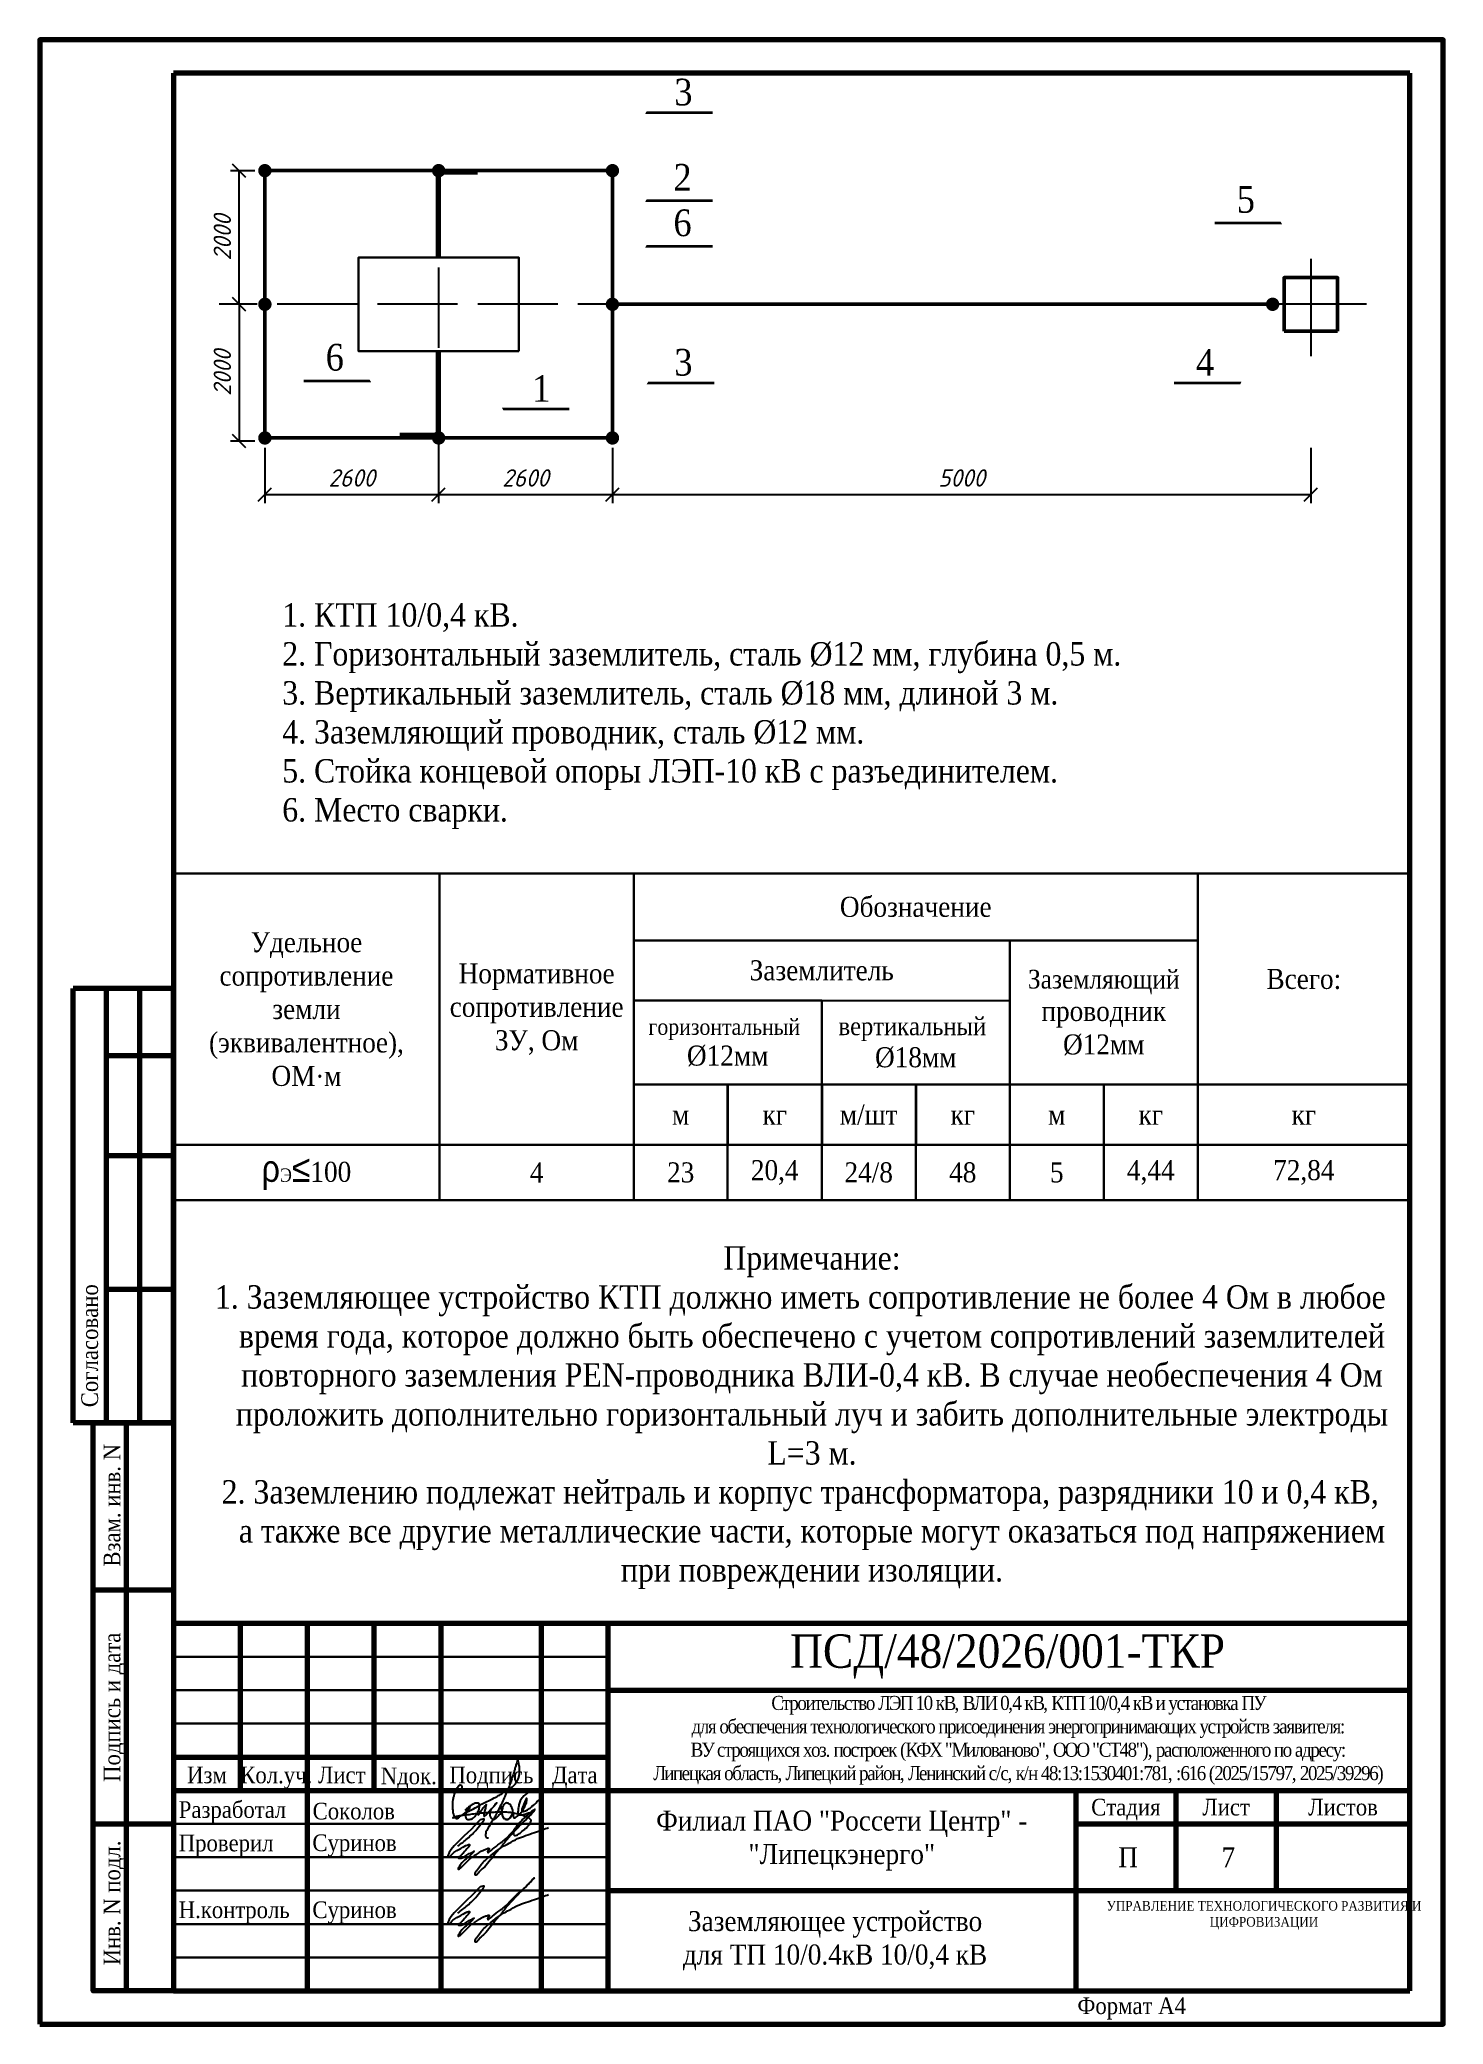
# Model space of a CAD drawing. Header units: millimetres. Extents: x 2157 to 10678, y 3616 to 3913.
# Drawn here: x 7107.9 to 7317.9, y 3616.3 to 3913.3 of the extents above; entities that cross this region are included whole.
import ezdxf
from ezdxf.enums import TextEntityAlignment as Align

# ---------------------------------------------------------------- set-up
doc = ezdxf.new("R2010")
doc.units = ezdxf.units.MM
doc.linetypes.add('ACAD_ISO02W100', pattern=[15, 12, -3])
doc.linetypes.add('BORDER2', pattern=[0.875, 0.25, -0.125, 0.25, -0.125, 0, -0.125])
doc.layers.add('П', color=7, linetype='Continuous')
doc.layers.add('Чертеж', color=7, linetype='Continuous')
doc.styles.add('ESKD1', font='', dxfattribs={"width": 1.2, "oblique": 15})
doc.styles.add('Simplex8', font='times.ttf', dxfattribs={"height": 3.5})
doc.styles.add('ГОСТ А накл', font='times.ttf', dxfattribs={"width": 0.9})
doc.styles.add('стиль1', font='times.ttf', dxfattribs={"width": 0.9})
doc.styles.add('стиль2', font='times.ttf', dxfattribs={"width": 0.9, "height": 2.5})
doc.styles.get('ESKD1').set_extended_font_data('GOST type A')
doc.dimstyles.new('GENPLAN', dxfattribs={"dimtxt": 2.6, "dimasz": 4, "dimexe": 1.3, "dimexo": 1.5, "dimgap": 1.2, "dimtad": 1, "dimzin": 0, "dimtxsty": 'ESKD1', "dimtsz": 1, "dimcen": -2, "dimadec": 0, "dimazin": 0, "dimtfac": 0.75, "dimtix": 1, "dimtmove": 0, "dimatfit": 3, "dimfxl": 1, "dimtvp": 1.2, "dimarcsym": 0})

msp = doc.modelspace()

# ---------------------------------------------------------------- texts
at = {"linetype": 'Continuous', "lineweight": 25, "style": 'стиль2', "width": 0.9}
msp.add_text('7', height=3, dxfattribs=at).set_placement((7285.732, 3641.313), align=Align.MIDDLE_CENTER)
at = {"char_height": 4, "style": 'ГОСТ А накл'}
for s, insert, attachment_point in [('3', (7202.837, 3905.45), 4), ('2', (7202.705, 3892.72), 4), ('6', (7202.705, 3885.884), 4), ('3', (7202.837, 3865.016), 4), ('4', (7283.594, 3865.016), 6), ('1', (7181.572, 3861.12), 4)]:
    msp.add_mtext(s, dxfattribs=dict(at, insert=insert, attachment_point=attachment_point))
for s, insert, char_height, width, attachment_point, style in [('5', (7289.7, 3889.384), 4, 10.00688, 6, 'ГОСТ А накл'), ('6', (7153.394, 3865.762), 4, 10.00688, 6, 'ГОСТ А накл'), ('1. КТП 10/0,4 кВ.\\P2. Горизонтальный заземлитель, сталь %%C12 мм, глубина 0,5 м.\\P3. Вертикальный заземлитель, сталь %%C18 мм, длиной 3 м.\\P4. Заземляющий проводник, сталь %%C12 мм.\\P5. Стойка концевой опоры ЛЭП-10 кВ с разъединителем.\\P6. Место сварки.', (7144.173, 3812.082), 3.5, 158.33877, 4, 'стиль1'), ('Заземляющее устройство \\Pдля ТП 10/0.4кВ 10/0,4 кВ', (7226.884, 3628.813), 3, 70, 5, 'стиль1')]:
    msp.add_mtext(s, dxfattribs=dict(insert=insert, char_height=char_height, width=width, attachment_point=attachment_point, style=style))
at = {"lineweight": 25, "insert": (7221.677, 3707.095), "char_height": 3.5, "width": 177.66355, "attachment_point": 5, "style": 'стиль1'}
msp.add_mtext('\\pi3.5;Примечание:\\P\\pi0;1. Заземляющее устройство КТП должно иметь сопротивление не более 4 Ом в любое  \\P\\pl3.5;время года, которое должно быть обеспечено с учетом сопротивлений заземлителей повторного заземления PEN-проводника ВЛИ-0,4 кВ. В случае необеспечения 4 Ом проложить дополнительно горизонтальный луч и забить дополнительные электроды \\P\\pi3.5,l0;L=3 м. \\P\\pi0,t14;2. Заземлению подлежат нейтраль и корпус трансформатора, разрядники 10 и 0,4 кВ, \\P\\pl3.5;а также все другие металлические части, которые могут оказаться под напряжением при повреждении изоляции.', dxfattribs=at)
at = {"layer": 'Чертеж', "lineweight": 25, "attachment_point": 5}
for s, insert, char_height, width, style in [('ПСД/48/2026/001-ТКР', (7252.689, 3671.356), 5, 119.88502, 'стиль2'), ('{\\T0.85;Строительство ЛЭП 10 кВ, ВЛИ 0,4 кВ, КТП 10/0,4 кВ и установка ПУ  \\Pдля обеспечения технологического присоединения энергопринимающих устройств заявителя: \\H1.166x; \\H0.8576x;\\PВУ строящихся хоз. построек (КФХ "Милованово", ООО "СТ48"), расположенного по адресу:\\H1.1107x; \\H0.90034x;\\PЛипецкая область, Липецкий район, Ленинский с/с, к/н 48:13:1530401:781, :616 (2025/15797, 2025/39296)\\H1.1291x; }', (7254.254, 3658.813), 2.1, 122.73877, 'стиль1'), ('Филиал ПАО "Россети Центр" - "Липецкэнерго"', (7227.884, 3643.813), 3, 70, 'стиль2')]:
    msp.add_mtext(s, dxfattribs=dict(at, insert=insert, char_height=char_height, width=width, style=style))

# ---------------------------------------------------------------- blocks, each defined once
blk = doc.blocks.new('Штамп б')
at = {"lineweight": 70}
for points in [[(20, 0), (8, 0), (8, 85), (20, 85)], [(13, 0), (13, 85)], [(8, 60), (20, 60)], [(8, 25), (20, 25)]]:
    blk.add_lwpolyline(points, dxfattribs=at)
at = {"lineweight": 25, "style": 'Simplex8', "width": 0.9}
for s, p in [('Взам. инв. N', (12.06, 63.49)), ('Подпись и дата', (12.06, 31.28)), ('Инв. N подл.', (12.06, 3.82))]:
    blk.add_text(s, height=2.5, rotation=90, dxfattribs=at).set_placement(p)
blk = doc.blocks.new('A$C5B0935FB')
at = {"lineweight": 70}
for p, q in [((20, 65), (5, 65)), ((5, 0), (5, 65)), ((10, 55), (10, 65)), ((15, 0), (15, 65)), ((20, 0), (20, 65)), ((10, 40), (10, 55)), ((10, 55), (20, 55)), ((10, 20), (10, 40)), ((10, 40), (20, 40)), ((10, 0), (10, 20)), ((10, 20), (20, 20)), ((10, 0), (5, 0)), ((15, 0), (10, 0)), ((20, 0), (15, 0)), ((15, 0), (15, 0))]:
    blk.add_line(p, q, dxfattribs=at)
at = {"lineweight": 25, "style": 'стиль1', "width": 0.9}
blk.add_text('Согласовано', height=2.5, rotation=90, dxfattribs=at).set_placement((8.72, 2.35))
blk = doc.blocks.new('A$C7F1F469D')
at = {"color": 5, "lineweight": 25}
blk.add_spline([(-0.1, 1.78), (1.34, 2.93), (2.75, 4.33), (3.55, 5.31), (3.81, 5.64), (3.86, 5.8), (3.66, 5.81), (3.25, 5.7), (2.89, 5.36), (-1.09, 1.26), (-1.29, 0.98), (-1.47, 0.67), (-1.59, 0.28), (-1.54, 0.16), (-0.98, 0.55), (-0.42, 1.01), (0.34, 1.44), (1.08, 1.86), (1.69, 1.97), (1.62, 1.83), (1.26, 1.37), (0.56, 0.61), (0.16, 0.22), (0, 0), (0.24, -0.04), (0.82, 0.16), (1.44, 0.58), (2.18, 0.95), (2.33, 1.04), (1.93, 0.58), (1.28, 0.02), (0.64, -0.58), (0.1, -1.31), (-0.06, -1.68), (0.13, -1.59), (0.39, -1.41), (1.23, -0.56), (1.62, -0.16), (2.27, 0.27), (2.82, 0.65), (3.41, 1.04), (3.83, 1.25), (4.1, 1.35), (4.33, 1.44), (4.56, 1.45), (4.6, 1.35), (4.48, 1.19), (4.35, 0.92), (4.39, 0.82), (4.59, 0.91), (5.09, 1.34), (6.19, 2.18), (7.41, 3.21), (8.36, 4.22), (9.62, 5.31), (10.99, 6.68), (11.27, 6.98), (9.83, 5.51), (8.6, 4.26), (7.7, 3.28), (7.2, 2.7), (6.74, 2.12), (6.16, 1.41), (5.49, 0.62), (4.74, -0.34), (3.92, -1.29), (3.19, -1.94), (2.91, -2.31), (2.67, -2.58), (2.52, -2.55), (2.49, -2.26), (2.69, -1.9), (3.27, -1.11), (3.8, -0.52), (4.48, 0.07), (5.33, 0.79), (5.97, 1.29), (6.7, 1.77), (7.56, 2.21), (8.83, 2.91), (10.02, 3.35), (11.36, 3.83), (12.55, 4.24), (13.47, 4.57)], degree=3, dxfattribs=at)
blk = doc.blocks.new('Штамп фамилии')
at = {"color": 5}
for points in [[(43.73, -2.14), (43.83, -1.98), (43.93, -1.82), (44.04, -1.65), (44.11, -1.55), (44.23, -1.38), (44.32, -1.29), (44.41, -1.19), (44.52, -1.03), (44.65, -0.88), (44.74, -0.73), (44.83, -0.66), (44.93, -0.57), (44.93, -0.53), (44.92, -0.75), (44.86, -0.97), (44.83, -1.07), (44.81, -1.22), (44.75, -1.37), (44.72, -1.49), (44.69, -1.6), (44.66, -1.72), (44.63, -1.84), (44.61, -1.96), (44.61, -2.1), (44.64, -2.21), (44.67, -2.3), (44.77, -2.23), (44.87, -2.13), (44.95, -2.04), (45.04, -1.97), (45.13, -1.84), (45.25, -1.75), (45.32, -1.64), (45.4, -1.54), (45.51, -1.43), (45.63, -1.29), (45.73, -1.16), (45.83, -1.06), (45.94, -0.96), (46.05, -0.86), (46.13, -0.75), (46.2, -0.67), (46.28, -0.54), (46.36, -0.41), (46.45, -0.32), (46.54, -0.26), (46.33, -0.52), (46.17, -0.74), (46, -0.92), (45.89, -1.03), (45.74, -1.16), (45.61, -1.34), (45.55, -1.5), (45.52, -1.66), (45.51, -1.81), (45.5, -1.93), (45.5, -2.12), (45.55, -2.29), (45.59, -2.43), (45.65, -2.53), (45.74, -2.63), (45.87, -2.7), (46.05, -2.74), (46.16, -2.73), (46.26, -2.7), (46.4, -2.59), (46.51, -2.5), (46.61, -2.41), (46.74, -2.28), (46.84, -2.17), (46.91, -2.07), (47.05, -1.95), (47.16, -1.81), (47.24, -1.61), (47.28, -1.44), (47.26, -1.27), (47.26, -1.17), (47.25, -0.99), (47.25, -0.89), (47.28, -1.05), (47.28, -1.25), (47.27, -1.42), (47.27, -1.63), (47.28, -1.76), (47.3, -1.91), (47.32, -2.03), (47.34, -2.14), (47.38, -2.26), (47.43, -2.39), (47.49, -2.46), (47.55, -2.56), (47.63, -2.62), (47.79, -2.73), (47.93, -2.77), (48.05, -2.78), (48.16, -2.76), (48.29, -2.72), (48.43, -2.59), (48.56, -2.49), (48.67, -2.32), (48.74, -2.18), (48.82, -2.05), (48.89, -1.91), (48.93, -1.71), (48.93, -1.5), (48.92, -1.36), (48.89, -1.23), (48.84, -1.12), (48.77, -0.98), (48.7, -0.83), (48.62, -0.66), (48.52, -0.54), (48.43, -0.46), (48.31, -0.37), (48.2, -0.33), (48.1, -0.3), (48.01, -0.29), (47.91, -0.3), (47.82, -0.34), (47.69, -0.44), (47.61, -0.52), (47.55, -0.62), (47.5, -0.7), (47.43, -0.84), (47.4, -0.92), (47.38, -1.05), (47.32, -1.19), (47.28, -1.36), (47.3, -1.71), (47.35, -2.01), (47.38, -2.24), (47.56, -2.51), (47.76, -2.64), (47.95, -2.71), (48.21, -2.71), (48.39, -2.59), (48.56, -2.41), (48.76, -2.15), (48.94, -2.02), (49, -1.97), (48.99, -2.14), (48.99, -2.3), (49.03, -2.41), (49.1, -2.51), (49.19, -2.51), (49.33, -2.47), (49.46, -2.38), (49.69, -2.22), (49.82, -2.09), (50.06, -1.91), (50.18, -1.73), (50.36, -1.48), (50.47, -1.3), (50.56, -1.12), (50.59, -1.06), (50.65, -0.98), (50.74, -0.81), (50.79, -0.66), (50.84, -0.53), (50.88, -0.41), (50.96, -0.25), (51, -0.09), (51.03, 0.06), (51.04, 0.16), (51.03, 0.28), (51.03, 0.37), (50.99, 0.41), (50.95, 0.4), (50.92, 0.34), (50.87, 0.24), (50.82, 0.13), (50.78, 0.03), (50.73, -0.06), (50.71, -0.14), (50.67, -0.22), (50.62, -0.34), (50.58, -0.46), (50.55, -0.57), (50.51, -0.66), (50.46, -0.74), (50.42, -0.83), (50.38, -0.95), (50.31, -1.07), (50.27, -1.17), (50.26, -1.28), (50.26, -1.41), (50.29, -1.48), (50.33, -1.51), (50.38, -1.52), (50.51, -1.54), (50.64, -1.52), (50.81, -1.47), (50.95, -1.4), (51.11, -1.3), (51.29, -1.22), (51.39, -1.11), (51.52, -1.04), (51.61, -0.95), (51.72, -0.88), (51.85, -0.74), (52, -0.66), (52.17, -0.54), (52.29, -0.43), (52.42, -0.29), (52.55, -0.12), (52.81, 0.14), (52.96, 0.34), (53.06, 0.44), (53.23, 0.71), (53.35, 0.85), (53.46, 1.1), (53.53, 1.37), (53.56, 1.53), (53.55, 1.64), (53.48, 1.68), (53.37, 1.71), (53.22, 1.74), (53.08, 1.75), (52.93, 1.76), (52.74, 1.75), (52.59, 1.72), (52.41, 1.69), (52.3, 1.66), (52.19, 1.62), (52.05, 1.58), (51.87, 1.53), (51.73, 1.47), (51.6, 1.42), (51.5, 1.37), (51.36, 1.3), (51.24, 1.26), (51.08, 1.18), (50.97, 1.1), (50.83, 0.98), (50.73, 0.9), (50.58, 0.79), (50.41, 0.59), (50.31, 0.47), (50.22, 0.31), (50.15, 0.2), (50.05, 0.03), (50, -0.13), (49.94, -0.25), (49.89, -0.41), (49.85, -0.58), (49.81, -0.74), (49.77, -0.98), (49.75, -1.13), (49.74, -1.3), (49.72, -1.48), (49.7, -1.63), (49.7, -1.76), (49.69, -1.89), (49.73, -1.99), (49.77, -2.03), (49.86, -2.07), (49.94, -2.07), (50.05, -2.08), (50.18, -2.08), (50.31, -2.07), (50.39, -2.04), (50.54, -2.01), (50.72, -1.96), (50.96, -1.88), (51.14, -1.83), (51.26, -1.78), (51.39, -1.74), (51.56, -1.7), (51.72, -1.63), (51.88, -1.57), (52.04, -1.49), (52.13, -1.41), (52.22, -1.28), (52.24, -1.22), (52.18, -1.27), (52.06, -1.35), (51.95, -1.42), (51.83, -1.49), (51.72, -1.55), (51.63, -1.65), (51.53, -1.75), (51.44, -1.86), (51.33, -1.92), (51.23, -2.02), (51.13, -2.11), (51.02, -2.2), (50.92, -2.26), (50.81, -2.34), (50.75, -2.44), (50.66, -2.52), (50.55, -2.61), (50.5, -2.67), (50.4, -2.78), (50.3, -2.89), (50.18, -2.99), (50.11, -3.06), (49.99, -3.17), (49.87, -3.28), (49.76, -3.38), (49.63, -3.54), (49.53, -3.65), (49.49, -3.74), (49.41, -3.86), (49.34, -3.96), (49.27, -4.04), (49.19, -4.15), (49.15, -4.22), (49.09, -4.33), (49.05, -4.44), (49.03, -4.54), (49.03, -4.64), (49.03, -4.72), (49.03, -4.81), (49.04, -4.91), (49.05, -5), (49.08, -5.05), (49.14, -5.12), (49.19, -5.15), (49.32, -5.16), (49.52, -5.09), (49.61, -5.04), (49.79, -4.95), (49.93, -4.85), (50.02, -4.79), (50.17, -4.66), (50.3, -4.55), (50.49, -4.41), (50.64, -4.29), (50.79, -4.13), (50.96, -3.99), (51.12, -3.82), (51.28, -3.66), (51.42, -3.49), (51.51, -3.35), (51.6, -3.2), (51.63, -3.06), (51.66, -2.96), (51.66, -2.87), (51.61, -2.79), (51.55, -2.7), (51.42, -2.62), (51.36, -2.56), (51.06, -2.43), (50.9, -2.37), (50.74, -2.3), (50.52, -2.21), (50.27, -2.09), (50.08, -2.05), (49.88, -1.98), (49.69, -1.95), (49.48, -1.91), (49.23, -1.85), (49.07, -1.8), (48.9, -1.77), (48.69, -1.74), (48.57, -1.72), (48.35, -1.7), (48.23, -1.7), (48.05, -1.68), (47.81, -1.66), (47.6, -1.65), (47.4, -1.65), (47.25, -1.65), (47, -1.63), (46.84, -1.64), (46.62, -1.65), (46.43, -1.66), (46.27, -1.67), (46.1, -1.69), (45.81, -1.71), (45.58, -1.71), (45.37, -1.74), (45.12, -1.76), (44.85, -1.77), (44.66, -1.77), (44.47, -1.79), (44.19, -1.8), (44.03, -1.82), (43.69, -1.85), (43.48, -1.89), (43.28, -1.91), (43.06, -1.95), (42.79, -1.98), (42.58, -2.01), (42.41, -2.04), (42.07, -2.06), (41.79, -2.1), (41.52, -2.14), (41.25, -2.18), (40.95, -2.22), (40.69, -2.26), (40.48, -2.32), (40.25, -2.38), (40.08, -2.45), (39.94, -2.51), (40.01, -2.53), (40.29, -2.48), (40.42, -2.42), (40.63, -2.37), (40.91, -2.32), (41.13, -2.22), (41.37, -2.12), (41.57, -1.98), (41.78, -1.85), (41.96, -1.76), (42.11, -1.68), (42.25, -1.57), (42.49, -1.48), (42.66, -1.38), (42.84, -1.28), (43.03, -1.17), (43.29, -1.03), (43.5, -0.91), (43.63, -0.85), (43.71, -0.79), (43.85, -0.74), (43.99, -0.66), (44.12, -0.57), (44.26, -0.49), (44.44, -0.39), (44.66, -0.27), (44.85, -0.19), (45.07, -0.09), (45.27, 0.01), (45.6, 0.18), (45.89, 0.32), (46.14, 0.46), (46.28, 0.53), (46.41, 0.58), (46.52, 0.65), (46.65, 0.72), (46.8, 0.81), (46.92, 0.88), (47.08, 0.96), (47.28, 1.1), (47.44, 1.22), (47.61, 1.32), (47.82, 1.45), (47.96, 1.51), (48.11, 1.6), (48.27, 1.69), (48.4, 1.8), (48.56, 1.9), (48.67, 1.98), (48.87, 2.12), (48.96, 2.2), (49.05, 2.26), (49.18, 2.41), (49.33, 2.58), (49.44, 2.76), (49.53, 2.91), (49.58, 2.99), (49.65, 3.13), (49.69, 3.19), (49.72, 3.27), (49.77, 3.43), (49.81, 3.54), (49.83, 3.65), (49.87, 3.74), (49.89, 3.84), (49.91, 3.97), (49.91, 4.05), (49.93, 4.19), (49.93, 4.29), (49.93, 4.48), (49.94, 4.62), (49.93, 4.79), (49.94, 4.92), (49.92, 5.17), (49.9, 5.34), (49.85, 5.46), (49.82, 5.64), (49.8, 5.81), (49.75, 6.03), (49.72, 6.14), (49.7, 6.21), (49.66, 6.11), (49.6, 5.96), (49.54, 5.74), (49.49, 5.6), (49.45, 5.5), (49.4, 5.38), (49.36, 5.28), (49.33, 5.13), (49.29, 5.05), (49.24, 4.88), (49.22, 4.8), (49.21, 4.71), (49.14, 4.53), (49.13, 4.39), (49.1, 4.29), (49.08, 4.21), (49.04, 4.11), (48.98, 3.94), (48.93, 3.75), (48.85, 3.52), (48.8, 3.33), (48.75, 3.18), (48.71, 3.05), (48.67, 2.91), (48.61, 2.76), (48.51, 2.51), (48.43, 2.27), (48.3, 2), (48.19, 1.73), (48.04, 1.41), (47.91, 1.07), (47.75, 0.67), (47.66, 0.47), (47.53, 0.23), (47.46, 0.05), (47.33, -0.21), (47.23, -0.42), (47.12, -0.63), (46.99, -0.88), (46.89, -1.07), (46.77, -1.3), (46.67, -1.5), (46.57, -1.65), (46.47, -1.88), (46.38, -2.04), (46.33, -2.15), (46.23, -2.39), (46.13, -2.57), (46.02, -2.74), (45.92, -2.88), (45.86, -3.02), (45.76, -3.15), (45.6, -3.42), (45.47, -3.62), (45.35, -3.84), (45.24, -4.02), (45.15, -4.2), (45.03, -4.41), (44.92, -4.61), (44.89, -4.74), (44.89, -4.8), (44.88, -4.88), (44.86, -4.94), (44.86, -5.01), (44.85, -5.09), (44.85, -5.14), (44.87, -5.24), (44.88, -5.29), (44.9, -5.35), (44.92, -5.38), (44.94, -5.41), (44.97, -5.44), (45.04, -5.47), (45.11, -5.49), (45.2, -5.49), (45.28, -5.49)], [(40.77, 1.76), (40.77, 1.49), (40.98, 1.54), (41.14, 1.65), (41.28, 1.84), (41.37, 1.98), (41.37, 2.16), (41.29, 2.26), (41.2, 2.35), (41.07, 2.38), (40.96, 2.38), (40.9, 2.32), (40.79, 2.19), (40.73, 2.13), (40.66, 2.05), (40.62, 1.93), (40.51, 1.89), (40.45, 1.78), (40.45, 1.69), (40.4, 1.64), (40.35, 1.55), (40.31, 1.46), (40.27, 1.35), (40.24, 1.25), (40.21, 1.16), (40.17, 1.04), (40.14, 0.95), (40.12, 0.86), (40.09, 0.75), (40.06, 0.65), (40.02, 0.57), (40.01, 0.47), (39.99, 0.39), (39.97, 0.24), (39.95, 0.12), (39.93, -0.06), (39.93, -0.18), (39.92, -0.3), (39.91, -0.4), (39.91, -0.51), (39.91, -0.63), (39.91, -0.74), (39.92, -0.85), (39.92, -0.95), (39.93, -1.03), (39.93, -1.13), (39.93, -1.22), (39.94, -1.38), (39.94, -1.52), (39.96, -1.64), (39.97, -1.75), (40.04, -1.95), (40.08, -2.05), (40.12, -2.17), (40.16, -2.26), (40.23, -2.39), (40.31, -2.48), (40.41, -2.55), (40.52, -2.6), (40.59, -2.61), (40.69, -2.57), (40.79, -2.5), (40.88, -2.43), (40.96, -2.37), (41.08, -2.27), (41.22, -2.14), (41.34, -2.09), (41.46, -2), (41.55, -1.93), (41.66, -1.84), (41.74, -1.76), (41.81, -1.7), (41.89, -1.64), (41.99, -1.55), (42.03, -1.45), (41.93, -1.63), (41.9, -1.74), (41.88, -1.84), (41.86, -1.94), (41.83, -2.04), (41.83, -2.17), (41.83, -2.27), (41.85, -2.37), (41.88, -2.46), (41.92, -2.54), (41.99, -2.64), (42.08, -2.71), (42.19, -2.74), (42.29, -2.74), (42.42, -2.74), (42.55, -2.72), (42.7, -2.69), (42.81, -2.65), (42.91, -2.61), (43.07, -2.5), (43.17, -2.4), (43.27, -2.29), (43.37, -2.17), (43.47, -2.07), (43.55, -1.94), (43.61, -1.82), (43.7, -1.66), (43.76, -1.52), (43.83, -1.36), (43.89, -1.19), (43.91, -1.04), (43.93, -0.85), (43.93, -0.69), (43.93, -0.56), (43.9, -0.44), (43.83, -0.37), (43.73, -0.31), (43.6, -0.3), (43.42, -0.3), (43.28, -0.33), (43.17, -0.37), (43, -0.47), (42.88, -0.54), (42.8, -0.59), (42.66, -0.67), (42.56, -0.74), (42.42, -0.84), (42.28, -0.96), (42.18, -1.08), (42.12, -1.19), (42.08, -1.32), (42.02, -1.48)], [(42.05, -1.5), (42.12, -1.46), (42.2, -1.41), (42.26, -1.36), (42.36, -1.28), (42.43, -1.16), (42.49, -1.06), (42.51, -0.95), (42.54, -0.85), (42.52, -0.78), (42.4, -0.86), (42.29, -0.96), (42.18, -1.05), (42.09, -1.11), (42, -1.18), (41.92, -1.24), (41.85, -1.3), (41.79, -1.35), (41.75, -1.41)]]:
    blk.add_lwpolyline(points, dxfattribs=at)
at = {"layer": 'Чертеж', "color": 67, "lineweight": -2, "true_color": 0x727430}
for p in [(40.81, -8.53), (40.81, -18.55)]:
    blk.add_blockref('A$C7F1F469D', p, dxfattribs=at)
at = {"color": 7, "char_height": 2.5, "attachment_point": 4, "style": 'стиль1'}
for s, insert, width in [(' Разработал', (-1.9, -1.68), 17), ('Соколов', (18.98, -1.52), 20), (' Проверил', (-1.9, -6.68), 17), (' Суринов', (18.1, -6.65), 20), (' Н.контроль', (-1.9, -16.68), 17), (' Суринов', (18.1, -16.68), 20)]:
    blk.add_mtext(s, dxfattribs=dict(at, insert=insert, width=width))
blk = doc.blocks.new('А4 в')
at = {"lineweight": 70}
for p, q in [((1349668.86, 432649.76), (1349668.86, 432362.76)), ((1349853.86, 432649.76), (1349668.86, 432649.76)), ((1349853.86, 432362.76), (1349853.86, 432649.76)), ((1349853.86, 432417.76), (1349668.86, 432417.76)), ((1349668.86, 432417.76), (1349668.86, 432362.76)), ((1349668.86, 432362.76), (1349853.86, 432362.76))]:
    blk.add_line(p, q, dxfattribs=at)
for points in [[(1349678.86, 432417.76), (1349678.86, 432392.76)], [(1349688.86, 432417.76), (1349688.86, 432362.76)], [(1349698.86, 432417.76), (1349698.86, 432392.76)], [(1349708.86, 432417.76), (1349708.86, 432362.76)], [(1349723.86, 432417.76), (1349723.86, 432362.76)], [(1349733.86, 432417.76), (1349733.86, 432362.76)], [(1349733.86, 432407.76), (1349853.86, 432407.76)], [(1349668.86, 432397.76), (1349733.86, 432397.76)], [(1349668.86, 432392.76), (1349853.86, 432392.76)], [(1349803.86, 432392.76), (1349803.86, 432362.76)], [(1349818.86, 432392.76), (1349818.86, 432377.76)], [(1349833.86, 432392.76), (1349833.86, 432377.76)], [(1349803.86, 432387.76), (1349853.86, 432387.76)], [(1349733.86, 432377.76), (1349853.86, 432377.76)]]:
    blk.add_lwpolyline(points, dxfattribs=at)
at = {"lineweight": 30}
for points in [[(1349668.86, 432412.76), (1349733.86, 432412.76)], [(1349668.86, 432407.76), (1349733.86, 432407.76)], [(1349668.86, 432402.76), (1349733.86, 432402.76)], [(1349668.86, 432387.76), (1349733.86, 432387.76)], [(1349668.86, 432382.76), (1349733.86, 432382.76)], [(1349668.86, 432377.76), (1349733.86, 432377.76)], [(1349668.86, 432372.76), (1349733.86, 432372.76)], [(1349668.86, 432367.76), (1349733.86, 432367.76)]]:
    blk.add_lwpolyline(points, dxfattribs=at)
at = {"layer": 'П', "lineweight": 70}
blk.add_lwpolyline([(1349648.86, 432357.76), (1349858.86, 432357.76), (1349858.86, 432654.76), (1349648.86, 432654.76)], close=True, dxfattribs=at)
for name, p in [('A$C5B0935FB', (1349648.86, 432447.76)), ('Штамп фамилии', (1349670.71, 432391.17))]:
    blk.add_blockref(name, p)
at = {"lineweight": 25}
blk.add_blockref('Штамп б', (1349648.86, 432362.76), dxfattribs=at)
at = {"lineweight": 25, "style": 'стиль1', "width": 0.9}
for s, p in [('Изм', (1349670.91, 432393.83)), ('Кол.уч.', (1349678.86, 432393.83)), ('Лист', (1349690.49, 432393.83)), ('Nдок.', (1349699.88, 432393.69)), ('Подпись', (1349710.15, 432393.83)), ('Дата', (1349725.5, 432393.83)), ('Формат А4', (1349804.12, 432359.29))]:
    blk.add_text(s, height=2.5, dxfattribs=at).set_placement(p)
at = {"linetype": 'Continuous', "lineweight": 25, "style": 'стиль2', "width": 0.9}
for s, height, p in [('Стадия', 2.5, (1349811.36, 432390.26)), ('Лист', 2.5, (1349826.36, 432390.26)), ('Листов', 2.5, (1349843.86, 432390.26)), ('П', 3, (1349811.7, 432382.76))]:
    blk.add_text(s, height=height, dxfattribs=at).set_placement(p, align=Align.MIDDLE_CENTER)
at = {"layer": 'Чертеж', "lineweight": 25, "attachment_point": 5, "style": 'стиль2'}
for s, insert, char_height, width in [('Филиал ПАО "Россети Центр" - "Липецкэнерго"', (1349768.86, 432385.26), 3, 70), ('{\\fTimes New Roman|b0|i0|c204|p16;\\H0.8x;УПРАВЛЕНИЕ ТЕХНОЛОГИЧЕСКОГО РАЗВИТИЯ И ЦИФРОВИЗАЦИИ}', (1349832.03, 432374.06), 1.8, 54.1956)]:
    blk.add_mtext(s, dxfattribs=dict(at, insert=insert, char_height=char_height, width=width))
blk = doc.blocks.new('*T58')
at = {"color": 0, "linetype": 'ByBlock', "lineweight": 30, "transparency": 16777216}
for p, q in [((0, 0), (185, 0)), ((0, 0), (0, -48.89)), ((39.83, 0), (39.83, -48.89)), ((68.87, 0), (68.87, -48.89)), ((153.27, 0), (153.27, -48.89)), ((185, 0), (185, -48.89)), ((68.87, -10), (153.27, -10)), ((125.13, -10), (125.13, -48.89)), ((68.87, -19), (97, -19)), ((97, -19), (97, -31.59)), ((68.87, -31.59), (185, -31.59)), ((139.2, -31.59), (139.2, -48.89)), ((0, -40.59), (185, -40.59)), ((82.93, -40.59), (82.93, -48.89)), ((97, -40.59), (97, -48.89)), ((111.07, -40.59), (111.07, -48.89)), ((0, -48.89), (185, -48.89))]:
    blk.add_line(p, q, dxfattribs=at)
at = {"color": 0, "linetype": 'ByBlock', "lineweight": -2, "transparency": 16777216}
blk.add_line((97, -19), (125.13, -19), dxfattribs=at)
at = {"color": 0, "linetype": 'ByBlock', "lineweight": 35, "transparency": 16777216}
for p, q in [((82.93, -31.59), (82.93, -40.59)), ((97, -31.59), (97, -40.59)), ((111.07, -31.59), (111.07, -40.59))]:
    blk.add_line(p, q, dxfattribs=at)
at = {"color": 0, "lineweight": 30, "transparency": 16777216, "char_height": 3, "attachment_point": 5, "style": 'стиль1'}
for s, insert, width in [('Обозначение', (111.07, -5), 81.4003), ('Удельное сопротивление земли (эквивалентное), \\PОМ{\\H0.95833x;\\C256;·}м', (19.91, -20.3), 36.8268), ('Нормативное сопротивление ЗУ, Ом', (54.35, -20.3), 26.0386), ('Заземлитель', (97, -14.5), 53.2669), ('{\\H0.93333x;Заземляющий }проводник %%C12мм', (139.2, -20.8), 25.1334), ('Всего:', (169.13, -15.8), 28.7342), ('{\\H0.8x;горизонтальный}  %%C12мм', (82.93, -25.3), 25.1334), ('{\\H0.9x;вертикальный}  %%C18мм', (111.07, -25.3), 25.1334), ('м', (75.9, -36.09), 11.0667), ('кг', (89.97, -36.09), 11.0667), ('м/шт', (104.03, -36.09), 11.0667), ('кг', (118.1, -36.09), 11.0667), ('м', (132.17, -36.09), 11.0667), ('кг', (146.23, -36.09), 11.0667), ('кг', (169.13, -36.09), 28.7342), ('{\\fSymbol|b0|i0|c2|p18;\\H1.3333x;\\W0.9;\\C256;r\\fTimes New Roman|b0|i0|c204|p18;\\H0.5x;Э\\fArial|b0|i0|c204|p34;\\H1.9989x;≤\\fTimes New Roman|b0|i0|c204|p18;\\H0.75043x;100}', (19.91, -44.74), 36.8268), ('4', (54.35, -44.74), 26.0386), ('23', (75.9, -44.74), 11.0667), ('20,4', (89.97, -44.74), 11.0667), ('\\A1;24/8', (104.03, -44.74), 11.0667), ('\\A1;48', (118.1, -44.74), 11.0667), ('5', (132.17, -44.74), 11.0667), ('4,44', (146.23, -44.74), 11.0667), ('72,84', (169.13, -44.74), 28.7342)]:
    blk.add_mtext(s, dxfattribs=dict(at, insert=insert, width=width))
blk = doc.blocks.new('*D59')
at = {"color": 0, "lineweight": -2, "transparency": 16777216}
for p, q in [((7140.07, 3893.71), (7136.41, 3893.71)), ((7138.71, 3892.71), (7136.71, 3894.71)), ((7137.71, 3873.71), (7137.71, 3893.71)), ((7140.07, 3873.71), (7136.41, 3873.71)), ((7138.71, 3872.71), (7136.71, 3874.71))]:
    blk.add_line(p, q, dxfattribs=at)
at = {"layer": 'Defpoints', "color": 0, "transparency": 16777216}
for p in [(7137.71, 3893.71), (7141.57, 3893.71), (7141.57, 3873.71)]:
    blk.add_point(p, dxfattribs=at)
at = {"color": 0, "transparency": 16777216, "insert": (7135.21, 3883.71), "char_height": 2.6, "attachment_point": 5, "rotation": 90, "style": 'ESKD1'}
blk.add_mtext('2000', dxfattribs=at)
blk = doc.blocks.new('*D60')
at = {"color": 0, "lineweight": -2, "transparency": 16777216}
for p, q in [((7140.07, 3873.71), (7136.41, 3873.71)), ((7138.71, 3872.71), (7136.71, 3874.71)), ((7137.71, 3873.71), (7137.71, 3853.21)), ((7140.07, 3853.21), (7136.41, 3853.21)), ((7138.71, 3852.21), (7136.71, 3854.21))]:
    blk.add_line(p, q, dxfattribs=at)
at = {"layer": 'Defpoints', "color": 0, "transparency": 16777216}
for p in [(7141.57, 3873.71), (7137.71, 3853.21), (7141.57, 3853.21)]:
    blk.add_point(p, dxfattribs=at)
at = {"color": 0, "transparency": 16777216, "insert": (7135.21, 3863.46), "char_height": 2.6, "attachment_point": 5, "rotation": 90, "style": 'ESKD1'}
blk.add_mtext('2000', dxfattribs=at)
blk = doc.blocks.new('*D61')
at = {"color": 0, "lineweight": -2, "transparency": 16777216}
for p, q in [((7141.57, 3852.21), (7141.57, 3843.93)), ((7167.57, 3852.21), (7167.57, 3843.93)), ((7140.57, 3844.23), (7142.57, 3846.23)), ((7166.57, 3844.23), (7168.57, 3846.23)), ((7141.57, 3845.23), (7167.57, 3845.23))]:
    blk.add_line(p, q, dxfattribs=at)
at = {"layer": 'Defpoints', "color": 0, "transparency": 16777216}
for p in [(7141.57, 3853.71), (7167.57, 3853.71), (7167.57, 3845.23)]:
    blk.add_point(p, dxfattribs=at)
at = {"color": 0, "transparency": 16777216, "insert": (7154.57, 3847.73), "char_height": 2.6, "attachment_point": 5, "style": 'ESKD1'}
blk.add_mtext('2600', dxfattribs=at)
blk = doc.blocks.new('*D62')
at = {"color": 0, "lineweight": -2, "transparency": 16777216}
for p, q in [((7167.57, 3852.21), (7167.57, 3843.93)), ((7193.57, 3852.21), (7193.57, 3843.93)), ((7166.57, 3844.23), (7168.57, 3846.23)), ((7192.57, 3844.23), (7194.57, 3846.23)), ((7167.57, 3845.23), (7193.57, 3845.23))]:
    blk.add_line(p, q, dxfattribs=at)
at = {"layer": 'Defpoints', "color": 0, "transparency": 16777216}
for p in [(7167.57, 3853.71), (7193.57, 3853.71), (7193.57, 3845.23)]:
    blk.add_point(p, dxfattribs=at)
at = {"color": 0, "transparency": 16777216, "insert": (7180.57, 3847.73), "char_height": 2.6, "attachment_point": 5, "style": 'ESKD1'}
blk.add_mtext('2600', dxfattribs=at)
blk = doc.blocks.new('*D63')
at = {"color": 0, "lineweight": -2, "transparency": 16777216}
for p, q in [((7193.57, 3852.21), (7193.57, 3843.93)), ((7298.07, 3852.21), (7298.07, 3843.93)), ((7192.57, 3844.23), (7194.57, 3846.23)), ((7297.07, 3844.23), (7299.07, 3846.23)), ((7193.57, 3845.23), (7298.07, 3845.23))]:
    blk.add_line(p, q, dxfattribs=at)
at = {"layer": 'Defpoints', "color": 0, "transparency": 16777216}
for p in [(7193.57, 3853.71), (7298.07, 3853.71), (7298.07, 3845.23)]:
    blk.add_point(p, dxfattribs=at)
at = {"color": 0, "transparency": 16777216, "insert": (7245.82, 3847.73), "char_height": 2.6, "attachment_point": 5, "style": 'ESKD1'}
blk.add_mtext('5000', dxfattribs=at)

# ---------------------------------------------------------------- dimensions: what is measured, and where the dimension line sits
for p1, p2, distance, text, picture, middle in [((7141.575, 3873.713), (7141.575, 3893.713), 3.864, '2000', '*D59', (7135.211, 3883.713)), ((7141.575, 3873.713), (7141.575, 3853.213), -3.864, '2000', '*D60', (7135.211, 3863.463)), ((7141.575, 3853.713), (7167.575, 3853.713), -8.483, '2600', '*D61', (7154.575, 3847.73)), ((7167.575, 3853.713), (7193.575, 3853.713), -8.483, '2600', '*D62', (7180.575, 3847.73)), ((7193.575, 3853.713), (7298.075, 3853.713), -8.483, '5000', '*D63', (7245.825, 3847.73))]:
    dim = msp.add_aligned_dim(p1=p1, p2=p2, distance=distance, text=text, dimstyle='GENPLAN')
    dim.commit()
    dim.dimension.update_dxf_attribs({"geometry": picture, "text_midpoint": middle})

# ---------------------------------------------------------------- linework, layer by layer
at = {"linetype": 'ACAD_ISO02W100'}
for p, q in [((7167.575, 3894.213), (7167.575, 3847.888)), ((7200.415, 3873.713), (7134.735, 3873.713))]:
    msp.add_line(p, q, dxfattribs=at)
at = {"lineweight": 70}
for p, q in [((7167.575, 3880.713), (7167.575, 3893.713)), ((7167.575, 3854.091), (7167.575, 3866.713))]:
    msp.add_line(p, q, dxfattribs=at)
at = {"lineweight": 90}
for p, q in [((7167.575, 3893.525), (7173.376, 3893.525)), ((7161.773, 3854.091), (7167.575, 3854.091))]:
    msp.add_line(p, q, dxfattribs=at)
for p, q in [((7298.075, 3880.535), (7298.075, 3865.94)), ((7306.384, 3873.713), (7289.222, 3873.713))]:
    msp.add_line(p, q)
at = {"lineweight": 50}
for p, q in [((7294.075, 3877.713), (7302.075, 3877.713)), ((7194.075, 3873.713), (7292.348, 3873.713)), ((7302.075, 3869.713), (7294.075, 3869.713))]:
    msp.add_line(p, q, dxfattribs=at)
for points in [[(7193.575, 3893.713, 0, 0, 0), (7198.567, 3902.378, 0.4, 0.4, 0), (7208.567, 3902.378, 0.4, 0.4, 0)], [(7193.575, 3880.549, 0, 0, 0), (7198.567, 3889.214, 0.4, 0.4, 0), (7208.567, 3889.214, 0.4, 0.4, 0)], [(7298.651, 3877.213, 0, 0, 0), (7293.658, 3885.878, 0.4, 0.4, 0), (7283.658, 3885.878, 0.4, 0.4, 0)], [(7193.575, 3873.713, 0, 0, 0), (7198.567, 3882.378, 0.4, 0.4, 0), (7208.567, 3882.378, 0.4, 0.4, 0)], [(7292.597, 3873.28, 0, 0, 0), (7287.605, 3861.944, 0.4, 0.4, 0), (7277.605, 3861.944, 0.4, 0.4, 0)], [(7172.15, 3866.713, 0, 0, 0), (7177.142, 3858.048, 0.4, 0.4, 0), (7187.142, 3858.048, 0.4, 0.4, 0)], [(7162.349, 3853.591, 0, 0, 0), (7157.356, 3862.256, 0.4, 0.4, 0), (7147.356, 3862.256, 0.4, 0.4, 0)], [(7193.825, 3853.28, 0, 0, 0), (7198.817, 3861.944, 0.4, 0.4, 0), (7208.817, 3861.944, 0.4, 0.4, 0)]]:
    msp.add_lwpolyline(points, format="xyseb")
at = {"linetype": 'BORDER2', "lineweight": 50, "const_width": 1}
for points in [[(7141.075, 3893.713, 1), (7142.075, 3893.713, 1)], [(7167.075, 3893.713, 1), (7168.075, 3893.713, 1)], [(7193.075, 3893.713, 1), (7194.075, 3893.713, 1)], [(7141.075, 3873.713, 1), (7142.075, 3873.713, 1)], [(7193.075, 3873.713, 1), (7194.075, 3873.713, 1)], [(7291.848, 3873.713, 1), (7292.848, 3873.713, 1)], [(7141.075, 3853.713, 1), (7142.075, 3853.713, 1)], [(7167.075, 3853.713, 1), (7168.075, 3853.713, 1)], [(7193.075, 3853.713, 1), (7194.075, 3853.713, 1)]]:
    msp.add_lwpolyline(points, format="xyb", close=True, dxfattribs=at)
at = {"lineweight": 50}
for points in [[(7141.575, 3893.713), (7141.575, 3853.713), (7193.575, 3853.713), (7193.575, 3893.713)], [(7294.075, 3873.713), (7294.075, 3873.713), (7294.075, 3877.713), (7294.075, 3877.713)], [(7302.075, 3873.713), (7302.075, 3873.713), (7302.075, 3877.713), (7302.075, 3877.713)], [(7294.075, 3869.713), (7294.075, 3869.713), (7294.075, 3873.713), (7294.075, 3873.713)], [(7302.075, 3869.713), (7302.075, 3869.713), (7302.075, 3873.713), (7302.075, 3873.713)]]:
    msp.add_lwpolyline(points, close=True, dxfattribs=at)
at = {"lineweight": 30}
msp.add_lwpolyline([(7179.575, 3866.713), (7179.575, 3880.713), (7155.575, 3880.713), (7155.575, 3866.713)], close=True, dxfattribs=at)
at = {"layer": 'П', "lineweight": 70}
msp.add_lwpolyline([(7107.884, 3616.313), (7317.884, 3616.313), (7317.884, 3913.313), (7107.884, 3913.313)], close=True, dxfattribs=at)

# ---------------------------------------------------------------- block references
for name, p in [('А4 в', (-1342540.973, -428741.446)), ('*T58', (7127.884, 3788.526))]:
    msp.add_blockref(name, p)

msp.set_redraw_order([(e.dxf.handle, doc.entitydb.next_handle()) for e in msp.query("TEXT MTEXT ATTDEF DIMENSION ARC_DIMENSION")])  # texts and dimensions are drawn at this point

doc.saveas('drawing.dxf')
